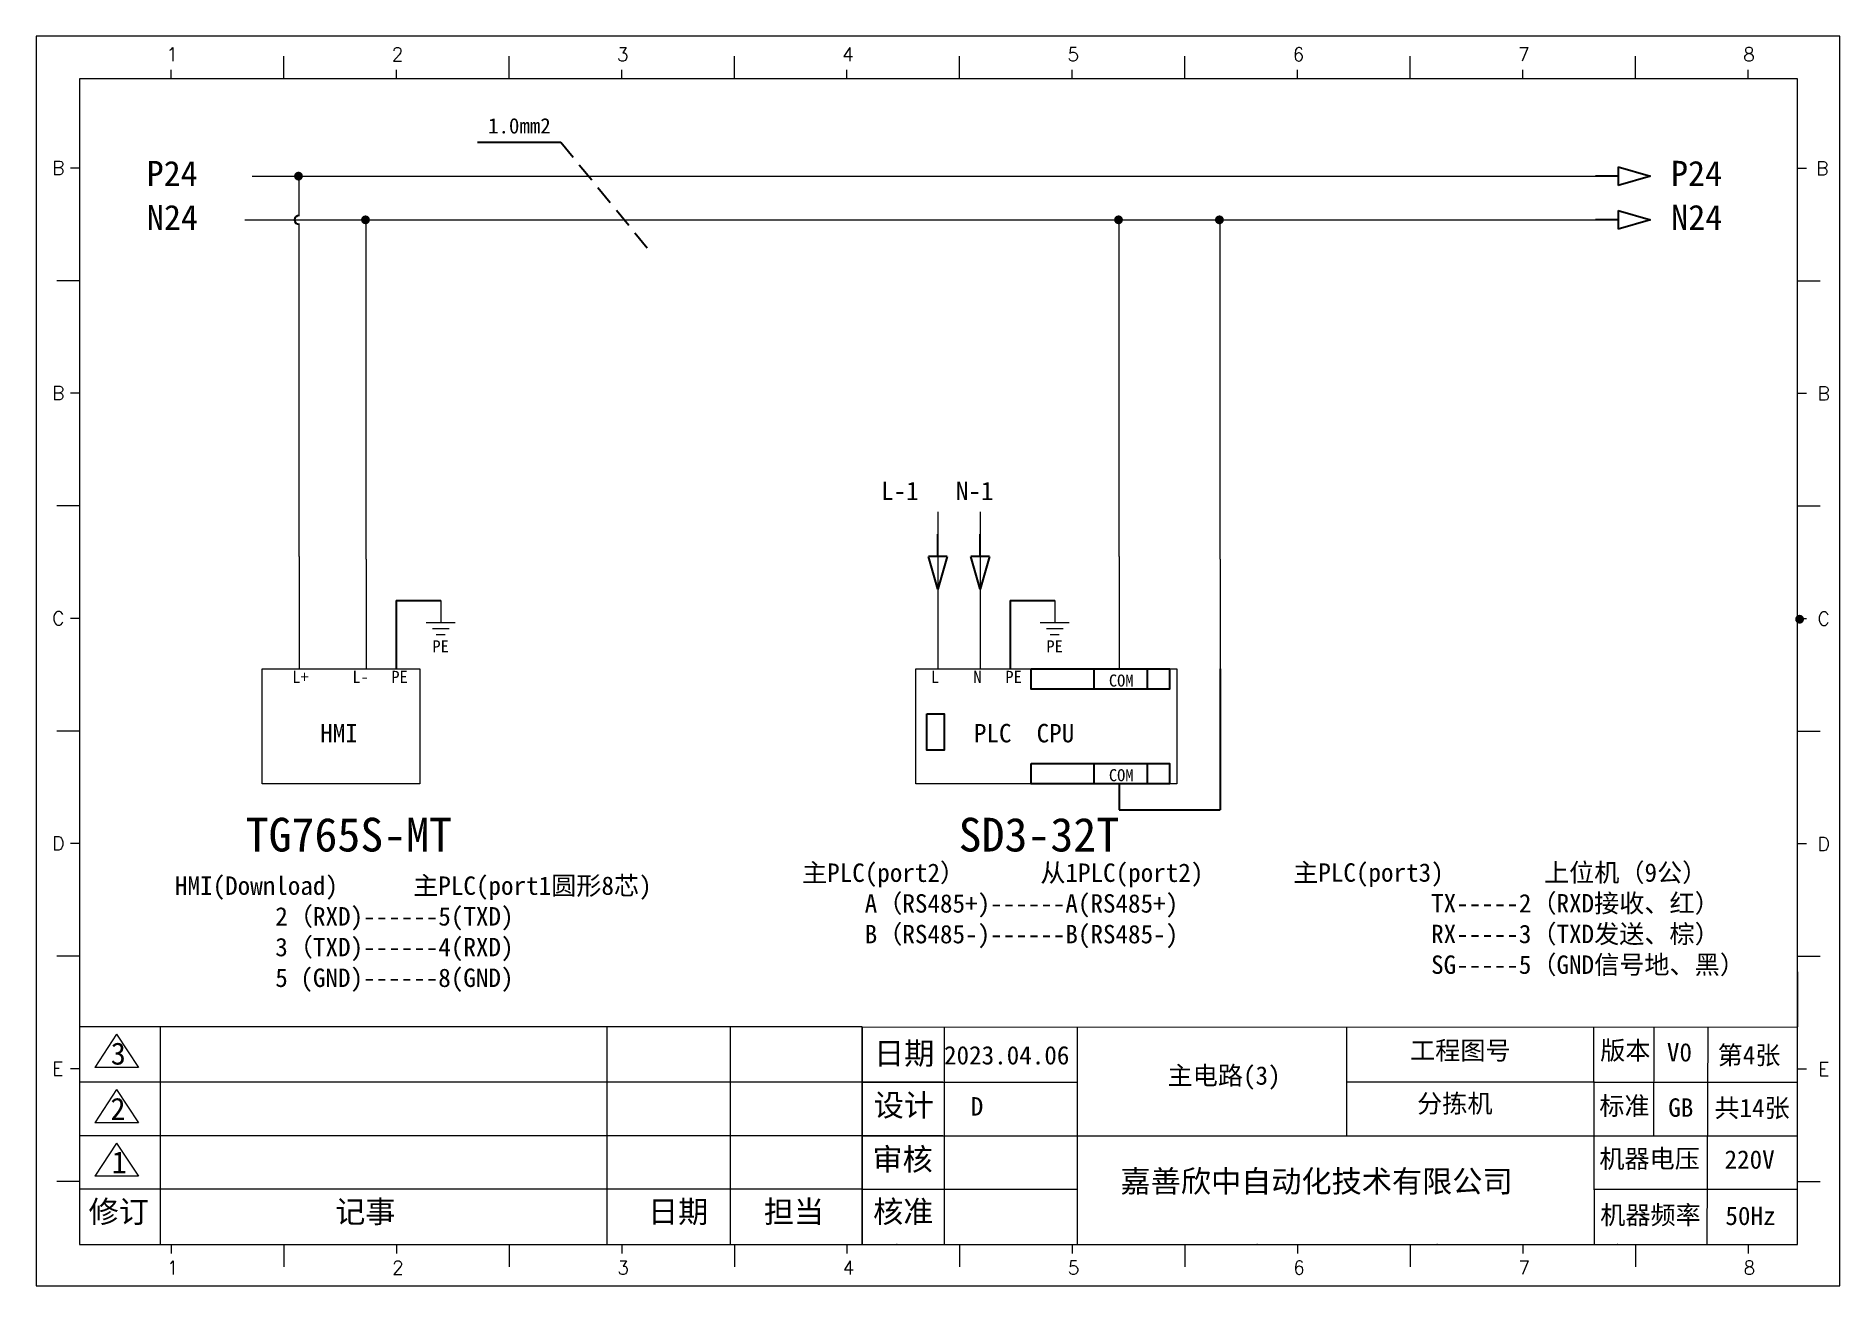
# Model space of a CAD drawing. Header units: millimetres. Extents: x 40430 to 48442, y -3636 to 4180.
# Drawn here: x 44985 to 45572, y 3098 to 3505 of the extents above; entities that cross this region are included whole.
import ezdxf

# ---------------------------------------------------------------- set-up
doc = ezdxf.new("R2010")
doc.units = ezdxf.units.MM
doc.linetypes.add('HIDDEN', pattern=[9.525, 6.35, -3.175])
doc.layers.add('文本', color=6, linetype='Continuous')
doc.layers.add('细实线', color=7, linetype='Continuous', lineweight=18)
doc.styles.add('5.0宋体', font='', dxfattribs={"width": 0.75, "height": 5})
doc.styles.add('SIMPLEX', font='SIMPLEX')
doc.styles.get("Standard").update_dxf_attribs({"font": ''})
doc.styles.get('5.0宋体').set_extended_font_data('SimSun')
doc.styles.get('Standard').set_extended_font_data('SimSun')

msp = doc.modelspace()

# ---------------------------------------------------------------- texts
at = {"color": 0, "lineweight": 9, "style": 'SIMPLEX'}
for s, height, p in [('1', 4.4, (45026.97, 3496.56)), ('2', 4.4, (45100.31, 3496.56)), ('3', 4.4, (45173.65, 3496.56)), ('4', 4.4, (45246.99, 3496.56)), ('5', 4.4, (45320.33, 3496.56)), ('6', 4.4, (45393.66, 3496.56)), ('7', 4.4, (45467, 3496.56)), ('8', 4.4, (45540.34, 3496.56)), ('B', 4.46, (44989.78, 3459.58)), ('B', 4.46, (45564.09, 3459.43)), ('B', 4.46, (44989.78, 3386.24)), ('B', 4.46, (45564.52, 3386.1)), ('C', 4.46, (44989.78, 3312.9)), ('C', 4.46, (45564.52, 3312.76)), ('D', 4.46, (44989.78, 3239.57)), ('D', 4.46, (45564.52, 3239.42)), ('E', 4.46, (44989.78, 3166.23)), ('E', 4.46, (45564.73, 3166.08)), ('1', 4.4, (45027.11, 3101.43)), ('2', 4.4, (45100.44, 3101.43)), ('3', 4.4, (45173.78, 3101.43)), ('4', 4.4, (45247.12, 3101.43)), ('5', 4.4, (45320.46, 3101.43)), ('6', 4.4, (45393.8, 3101.43)), ('7', 4.4, (45467.13, 3101.43)), ('8', 4.4, (45540.47, 3101.43))]:
    msp.add_text(s, height=height, dxfattribs=at).set_placement(p)
at = {"color": 1, "lineweight": 9, "insert": (45131.68, 3478.01), "char_height": 5, "width": 22.3105, "attachment_point": 1}
msp.add_mtext('1.0mm2', dxfattribs=at)
at = {"color": 0, "lineweight": 9, "attachment_point": 1}
for s, insert, char_height, width in [('P24', (45020.49, 3464.08), 8.168, 31.9905), ('P24', (45516.79, 3464.1), 8.168, 31.9905), ('N24', (45020.59, 3449.75), 8.168, 31.9905), ('N24', (45516.88, 3449.77), 8.168, 31.9905), ('L-1', (45259.64, 3359.6), 6, 14.218), ('N-1', (45283.99, 3359.6), 6, 14.218), ('PE', (45113.57, 3307.95), 3.92, 15.3554), ('PE', (45313.48, 3307.95), 3.92, 15.3554), ('L+', (45067.94, 3298.01), 3.92, 15.3554), ('L-', (45087.5, 3298.01), 3.92, 15.3554), ('PE', (45100.2, 3298.01), 3.92, 15.3554), ('L', (45275.88, 3298.01), 3.92, 15.3554), ('N', (45289.71, 3298.01), 3.92, 15.3554), ('PE', (45300.11, 3298.01), 3.92, 15.3554), ('COM', (45333.82, 3296.8), 3.92, 15.3554), ('HMI', (45077.03, 3280.71), 6, 61.4217), ('PLC  CPU', (45289.87, 3280.71), 6, 61.4217), ('COM', (45333.82, 3265.97), 3.92, 15.3554), ('TG765S-MT', (45052.76, 3250.14), 10.977, 42.9952), ('SD3-32T', (45284.89, 3250.14), 10.977, 42.9952), ('日期', (45257.35, 3177.02), 7.2, 80.4), ('{\\fSimSun|b0|i0|c134|p2;工程图号}', (45431.87, 3177.39), 6, 93.9465), ('{\\fSimSun|b0|i0|c134|p2;版本}', (45493.77, 3177.39), 6, 93.9465), ('3', (45008.84, 3176.96), 7.2, 80.4), ('{\\fSimSun|b0|i0|c134|p2;V0}', (45515.49, 3176.78), 6, 93.9465), ('{\\fSimSun|b0|i0|c134|p2;第4张}', (45532, 3175.84), 6, 93.9465), ('{\\fFangSong_GB2312|b0|i0|c134|p0;设计}', (45257.23, 3160.15), 7.2, 80.4), ('{\\f宋体|b0|i0|c134|p2;标准}', (45493.49, 3159.34), 6, 93.9465), ('2', (45008.74, 3158.95), 7.2, 80.4), ('{\\f宋体|b0|i0|c134|p2;GB}', (45515.93, 3158.77), 6, 93.9465), ('{\\fSimSun|b0|i0|c134|p2;共}14{\\fSimSun|b0|i0|c134|p2;张}', (45530.95, 3158.67), 6, 89.1364), ('{\\fFangSong_GB2312|b0|i0|c134|p0;审核}', (45256.82, 3142.55), 7.2, 80.4), ('{\\f宋体|b0|i0|c134|p2;机器电压}', (45493.49, 3142.13), 6, 93.9465), ('1', (45009.17, 3141.55), 7.2, 80.4), ('{\\fSimSun|b0|i0|c134|p2; 220V}', (45530.17, 3141.85), 6, 93.9465), ('修订', (45001.61, 3125.47), 7.2, 80.4), ('记事', (45081.91, 3125.47), 7.2, 80.4), ('日期', (45183.73, 3125.47), 7.2, 80.4), ('担当', (45221.45, 3125.47), 7.2, 80.4), ('{\\fFangSong_GB2312|b0|i0|c134|p0;核准}', (45257.04, 3125.47), 7.2, 80.4), ('{\\f宋体|b0|i0|c134|p2;机器频率}', (45493.77, 3123.79), 6, 93.9465), ('{\\f宋体|b0|i0|c134|p2; 50Hz}', (45530.45, 3123.51), 6, 93.9465)]:
    msp.add_mtext(s, dxfattribs=dict(at, insert=insert, char_height=char_height, width=width))
at = {"lineweight": 9, "attachment_point": 1}
for s, insert, char_height, width in [('2023.04.06', (45280.13, 3175.81), 6, 93.9465), ('分拣机', (45434.16, 3160.1), 6, 93.9465), ('{\\fSimSun|b0|i0|c134|p2;D}', (45288.83, 3159.16), 6, 93.9465), ('{\\fSimSun|b1|i0|c134|p34;嘉善欣中自动化技术有限公司}', (45337.58, 3135.37), 7.2, 179.0781)]:
    msp.add_mtext(s, dxfattribs=dict(at, insert=insert, char_height=char_height, width=width))
at = {"layer": '文本', "color": 0, "char_height": 6, "attachment_point": 1, "style": '5.0宋体'}
for s, insert, width in [('{\\W1;\\C256;主PLC(port2）      从1PLC(port2)\\P     A（RS485+)------A(RS485+)\\P     B（RS485-)------B(RS485-)}', (45233.9, 3235.26), 136.8456), ('{\\W1;\\C256;主PLC(port3)        上位机（9公）\\P           TX-----2（RXD接收、红）\\P           RX-----3（TXD发送、棕）\\P           SG-----5（GND信号地、黑）     }', (45393.81, 3235.32), 149.0796), ('{\\W1;\\C256;HMI(Download)      主PLC(port1圆形8芯)\\P        2（RXD)------5(TXD)\\P        3（TXD)------4(RXD)\\P        5 (GND)------8(GND)}', (45029.75, 3231.05), 168.2273)]:
    msp.add_mtext(s, dxfattribs=dict(at, insert=insert, width=width))
at = {"layer": '细实线', "color": 0, "lineweight": 9, "insert": (45333.69, 3169.21), "char_height": 6, "width": 142.323, "attachment_point": 1}
msp.add_mtext('\\pi2.897;    主电路(3)', dxfattribs=at)

# ---------------------------------------------------------------- blocks, each defined once
blk = doc.blocks.new('箭头')
for p, q in [((0, -4.56), (0, 0)), ((1.92, -4.56), (-1.92, -4.56)), ((0, -11.17), (-1.92, -4.56)), ((1.92, -4.56), (0, -11.17))]:
    blk.add_line(p, q)

# ---------------------------------------------------------------- hatches: boundary and pattern name
at = {"lineweight": 9}
h = msp.add_hatch(color=0, dxfattribs=at)
edge = h.paths.add_edge_path()
edge.add_arc((45069.96, 3459.12), 1.45, 0, 360)
h = msp.add_hatch(color=0, dxfattribs=at)
edge = h.paths.add_edge_path()
edge.add_arc((45091.77, 3444.88), 1.45, 0, 360)
h = msp.add_hatch(color=0, dxfattribs=at)
edge = h.paths.add_edge_path()
edge.add_arc((45336.95, 3444.89), 1.45, 0, 360)
h = msp.add_hatch(color=0, dxfattribs=at)
edge = h.paths.add_edge_path()
edge.add_arc((45369.79, 3444.88), 1.45, 0, 360)
h = msp.add_hatch(color=0, dxfattribs=at)
edge = h.paths.add_edge_path()
edge.add_arc((45558.7, 3314.81), 1.45, 0, 360)

# ---------------------------------------------------------------- linework, layer by layer
at = {"color": 0, "lineweight": 9}
for p, q in [((45065.2, 3490.82), (45065.2, 3498.15)), ((45138.54, 3490.82), (45138.54, 3498.15)), ((45211.88, 3490.82), (45211.88, 3498.15)), ((45285.21, 3490.82), (45285.21, 3498.15)), ((45358.55, 3490.82), (45358.55, 3498.15)), ((45431.89, 3490.82), (45431.89, 3498.15)), ((45505.23, 3490.82), (45505.23, 3498.15)), ((45558.03, 3490.82), (44998.67, 3490.82)), ((44998.67, 3490.82), (44998.67, 3111.2)), ((45028.53, 3490.82), (45028.53, 3493.75)), ((45101.87, 3490.82), (45101.87, 3493.75)), ((45175.21, 3490.82), (45175.21, 3493.75)), ((45248.54, 3490.82), (45248.54, 3493.75)), ((45321.88, 3490.82), (45321.88, 3493.75)), ((45395.22, 3490.82), (45395.22, 3493.75)), ((45468.56, 3490.82), (45468.56, 3493.75)), ((45541.9, 3490.82), (45541.9, 3493.75)), ((45558.03, 3111.2), (45558.03, 3490.82)), ((44998.67, 3461.74), (44995.73, 3461.74)), ((45558.03, 3461.74), (45560.96, 3461.74)), ((45054.9, 3459.1), (45079.89, 3459.1)), ((45070.15, 3446.33), (45070.15, 3459.1)), ((45079.89, 3459.1), (45140.29, 3459.1)), ((45131.11, 3459.1), (45486.09, 3459.1)), ((45460.92, 3459.1), (45498.52, 3459.1)), ((45052.48, 3444.87), (45463.14, 3444.87)), ((45054.9, 3444.87), (45069.32, 3444.87)), ((45070.15, 3359.08), (45070.15, 3443.42)), ((45092.01, 3334.33), (45092.01, 3444.87)), ((45303.48, 3444.87), (45499.57, 3444.87)), ((45337.14, 3359.08), (45337.14, 3443.42)), ((45370.03, 3334.33), (45370.03, 3444.87)), ((44998.67, 3425.07), (44991.33, 3425.07)), ((45558.03, 3425.07), (45565.36, 3425.07)), ((44998.67, 3388.4), (44995.73, 3388.4)), ((45558.03, 3388.4), (45560.96, 3388.4)), ((45070.15, 3335.21), (45070.15, 3359.08)), ((45337.14, 3335.21), (45337.14, 3359.08)), ((44998.67, 3351.74), (44991.33, 3351.74)), ((45278.1, 3349.84), (45278.1, 3335.21)), ((45291.92, 3349.84), (45291.92, 3335.21)), ((45558.03, 3351.74), (45565.36, 3351.74)), ((45070.15, 3335.21), (45070.15, 3298.65)), ((45092.01, 3334.33), (45092.01, 3298.65)), ((45278.1, 3335.21), (45278.1, 3298.65)), ((45291.92, 3335.22), (45291.92, 3298.65)), ((45337.14, 3335.21), (45337.14, 3298.65)), ((45370.03, 3334.33), (45370.03, 3298.65)), ((45116.27, 3320.96), (45116.27, 3313.74)), ((45316.18, 3320.96), (45316.18, 3313.74)), ((44998.67, 3315.07), (44995.73, 3315.07)), ((45111.54, 3313.74), (45121, 3313.74)), ((45311.45, 3313.74), (45320.91, 3313.74)), ((45558.03, 3315.07), (45560.96, 3315.07)), ((45558.03, 3199.03), (45558.03, 3315.07)), ((45113.56, 3311.78), (45118.97, 3311.78)), ((45114.82, 3309.82), (45117.71, 3309.82)), ((45313.47, 3311.78), (45318.88, 3311.78)), ((45314.73, 3309.82), (45317.62, 3309.82)), ((44998.67, 3278.4), (44991.33, 3278.4)), ((45558.03, 3278.4), (45565.36, 3278.4)), ((44998.67, 3241.73), (44995.73, 3241.73)), ((45558.03, 3241.73), (45560.96, 3241.73)), ((45558.03, 3227.43), (45558.03, 3230.01)), ((44998.67, 3205.06), (44991.33, 3205.06)), ((45558.03, 3205.06), (45565.36, 3205.06)), ((45558.03, 3200.01), (45558.03, 3182.05)), ((45010.72, 3179.63), (45003.61, 3168.8)), ((45010.72, 3179.63), (45017.83, 3168.8)), ((45024.93, 3182.02), (45024.93, 3111.2)), ((45170.32, 3182.02), (45170.32, 3111.2)), ((45210.48, 3182.02), (45210.48, 3111.2)), ((45253.5, 3182.02), (45558.03, 3182)), ((45253.5, 3182.02), (45253.5, 3111.22)), ((45280.13, 3182), (45280.13, 3111.2)), ((45323.43, 3182), (45323.43, 3111.2)), ((45411.14, 3182.09), (45411.14, 3146.54)), ((45491.54, 3182.09), (45491.76, 3111.23)), ((45511.21, 3181.96), (45511.17, 3146.59)), ((45528.78, 3182.09), (45528.5, 3111.21)), ((44998.67, 3168.39), (44995.73, 3168.39)), ((45017.83, 3168.8), (45003.61, 3168.8)), ((45558.03, 3168.39), (45560.96, 3168.39)), ((45279.76, 3164.01), (44998.67, 3164)), ((45010.72, 3161.62), (45003.61, 3150.78)), ((45010.72, 3161.62), (45017.82, 3150.78)), ((45253.5, 3164.01), (45323.43, 3164)), ((45491.6, 3164), (45411.14, 3164)), ((45491.54, 3164), (45558.03, 3164)), ((45017.82, 3150.78), (45003.61, 3150.78)), ((45279.76, 3146.62), (44998.67, 3146.61)), ((45010.72, 3144.23), (45003.61, 3133.39)), ((45010.72, 3144.23), (45017.83, 3133.39)), ((45253.5, 3146.61), (45323.43, 3146.6)), ((45323.43, 3146.6), (45558.03, 3146.6)), ((44998.67, 3131.72), (44991.33, 3131.72)), ((45017.83, 3133.39), (45003.61, 3133.39)), ((45558.03, 3131.72), (45565.36, 3131.72)), ((45253.5, 3129.21), (44998.67, 3129.21)), ((45253.5, 3129.21), (45323.41, 3129.2)), ((45491.82, 3129.2), (45558.03, 3129.2)), ((44998.67, 3111.2), (45558.03, 3111.2)), ((45028.53, 3111.2), (45028.53, 3108.27)), ((45065.2, 3111.2), (45065.2, 3103.87)), ((45101.87, 3111.2), (45101.87, 3108.27)), ((45138.54, 3111.2), (45138.54, 3103.87)), ((45175.21, 3111.2), (45175.21, 3108.27)), ((45211.88, 3111.2), (45211.88, 3103.87)), ((45248.54, 3111.2), (45248.54, 3108.27)), ((45285.21, 3111.2), (45285.21, 3103.87)), ((45321.88, 3111.2), (45321.88, 3108.27)), ((45358.55, 3111.2), (45358.55, 3103.87)), ((45395.22, 3111.2), (45395.22, 3108.27)), ((45431.89, 3111.2), (45431.89, 3103.87)), ((45468.56, 3111.2), (45468.56, 3108.27)), ((45505.23, 3111.2), (45505.23, 3103.87)), ((45541.9, 3111.2), (45541.9, 3108.27))]:
    msp.add_line(p, q, dxfattribs=at)
at = {"color": 3, "lineweight": -2}
msp.add_line((45128.19, 3470.17), (45155.36, 3470.17), dxfattribs=at)
at = {"color": 3, "linetype": 'HIDDEN', "lineweight": -2}
msp.add_line((45155.36, 3470.17), (45184.68, 3434.36), dxfattribs=at)
for p, q in [((45101.74, 3320.96), (45101.74, 3298.65)), ((45101.74, 3320.96), (45116.27, 3320.96)), ((45301.65, 3320.96), (45301.65, 3298.65)), ((45301.65, 3320.96), (45316.18, 3320.96))]:
    msp.add_line(p, q)
at = {"linetype": 'ByBlock', "lineweight": -2}
for p, q in [((45370.03, 3298.65), (45370.03, 3252.78)), ((45337.14, 3261.2), (45337.14, 3252.78)), ((45337.14, 3252.78), (45370.03, 3252.78))]:
    msp.add_line(p, q, dxfattribs=at)
at = {"color": 0, "lineweight": 9}
for points in [[(44984.52, 3097.68), (45571.82, 3097.68), (45571.82, 3504.73), (44984.52, 3504.73)], [(45058.15, 3298.65), (45109.51, 3298.65), (45109.51, 3261.2), (45058.15, 3261.2)], [(45270.99, 3298.65), (45355.88, 3298.65), (45355.88, 3261.2), (45270.99, 3261.2)], [(45253.5, 3182.02), (44998.67, 3182.02), (44998.67, 3111.2), (45253.5, 3111.2)]]:
    msp.add_lwpolyline(points, close=True, dxfattribs=at)
at = {"linetype": 'ByBlock', "lineweight": -2}
for points in [[(45308.47, 3298.65), (45353.53, 3298.65), (45353.53, 3292.02), (45308.47, 3292.02)], [(45329, 3298.65), (45346.22, 3298.65), (45346.22, 3292.02), (45329, 3292.02)], [(45274.53, 3284.04), (45280.18, 3284.04), (45280.18, 3272.16), (45274.53, 3272.16)], [(45308.47, 3267.83), (45353.53, 3267.83), (45353.53, 3261.2), (45308.47, 3261.2)], [(45329, 3267.83), (45346.22, 3267.83), (45346.22, 3261.2), (45329, 3261.2)]]:
    msp.add_lwpolyline(points, close=True, dxfattribs=at)
msp.add_arc((45070.15, 3444.87), 1.45, 90, 270, dxfattribs=at)
at = {"color": 0, "lineweight": 9}
for p in [(45264.78, 3111.2), (45323.43, 3111.2), (45382.08, 3111.2), (45440.73, 3111.2), (45499.38, 3111.2)]:
    msp.add_point(p, dxfattribs=at)

# ---------------------------------------------------------------- block references
at = {"color": 0, "lineweight": 9, "xscale": 1.599999999999909, "yscale": 1.599999999999909, "zscale": 1.599999999999909, "rotation": 90}
for p in [(45492.27, 3459.1), (45492.27, 3444.87)]:
    msp.add_blockref('箭头', p, dxfattribs=at)
at = {"color": 0, "lineweight": 9, "xscale": 1.599999999998545, "yscale": 1.599999999999909, "zscale": 1.599999999999909}
for p in [(45278.1, 3342.52), (45291.92, 3342.52)]:
    msp.add_blockref('箭头', p, dxfattribs=at)

msp.set_redraw_order([(e.dxf.handle, doc.entitydb.next_handle()) for e in msp.query("TEXT MTEXT ATTDEF DIMENSION ARC_DIMENSION")])  # texts and dimensions are drawn at this point

doc.saveas('drawing.dxf')
